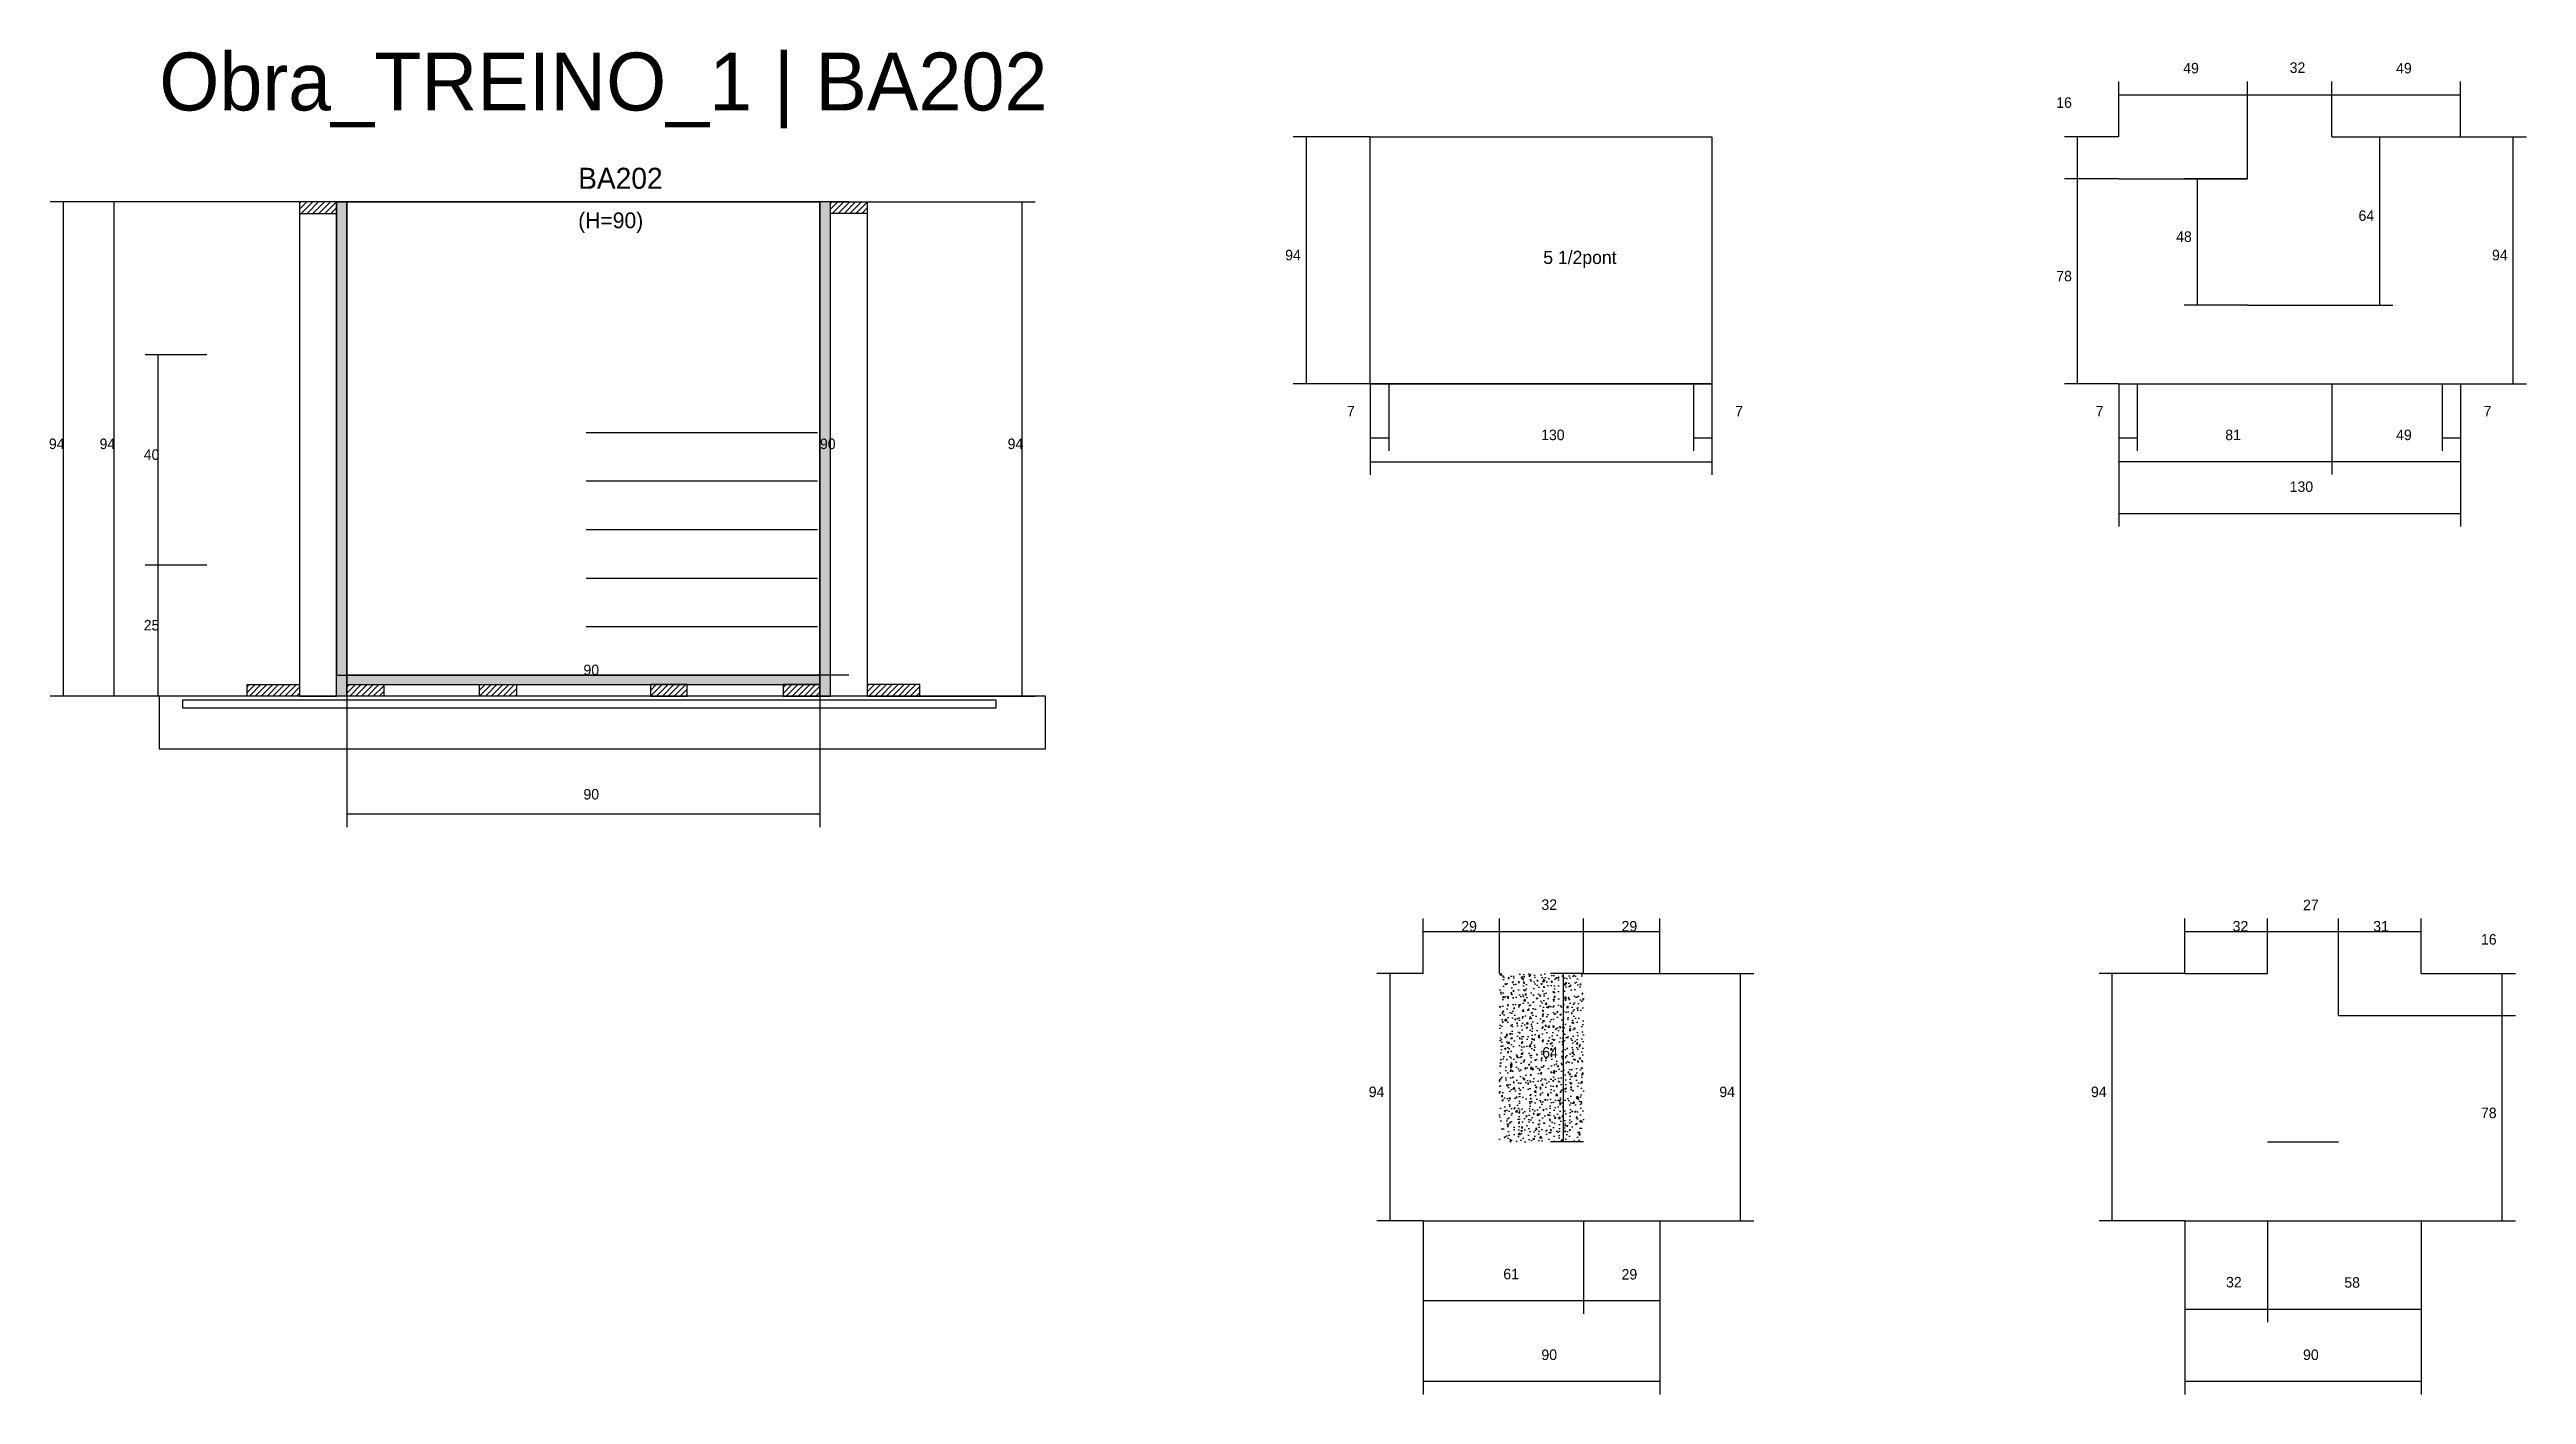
# Model space of a CAD drawing. Header units: metres. Extents: x -41 to 34800, y -36000 to 1848.
# Drawn here: x 17438 to 18381, y -9548 to -9037 of the extents above; entities that cross this region are included whole.
import ezdxf

# ---------------------------------------------------------------- set-up
doc = ezdxf.new("R2010")
doc.units = ezdxf.units.M
for name, color, linetype in [('CONCRETO', 251, 'Continuous'), ('COTA', 4, 'Continuous'), ('Cota Seção (2x)', 4, 'Continuous'), ('Hachura', 253, 'Continuous'), ('LABEL_ID', 3, 'Continuous'), ('Madeira', 126, 'Continuous'), ('NOMENCLATURA', 7, 'Continuous'), ('Painéis', 200, 'Continuous'), ('SARR_2.2x7', 40, 'Continuous'), ('SCO-___-LAJ', 4, 'Continuous'), ('Texto Seção', 7, 'Continuous')]:
    doc.layers.add(name, color=color, linetype=linetype)

msp = doc.modelspace()

# ---------------------------------------------------------------- texts
at = {"layer": 'COTA'}
for s, p in [('49', (18250.1, -9045.9)), ('32', (18290.6, -9045.7)), ('49', (18331.1, -9045.9)), ('16', (18201.8, -9059)), ('64', (18316.8, -9102)), ('94', (17908.4, -9117)), ('48', (18247.4, -9110)), ('94', (18367.6, -9117)), ('78', (18201.8, -9125)), ('7', (17931.9, -9176.4)), ('7', (18079.6, -9176.4)), ('7', (18216.8, -9176.4)), ('7', (18364.4, -9176.4)), ('94', (17438, -9188.8)), ('94', (17457.3, -9188.8)), ('40', (17474.1, -9192.9)), ('94', (17802.8, -9188.8)), ('130', (18005.8, -9185.4)), ('130', (18290.6, -9205.1)), ('25', (17474.1, -9257.8)), ('90', (17641.4, -9322.1)), ('32', (18005.9, -9364.1)), ('27', (18295.7, -9364.2)), ('29', (17975.4, -9372.3)), ('29', (18036.4, -9372.3)), ('32', (18268.9, -9372.3)), ('31', (18322.4, -9372.3)), ('16', (18363.4, -9377.3)), ('64', (18006.2, -9420.3)), ('94', (17940.2, -9435.3)), ('94', (18073.6, -9435.3)), ('94', (18215, -9435.3)), ('78', (18363.4, -9443.3)), ('90', (18005.9, -9535.3)), ('90', (18295.7, -9535.3))]:
    msp.add_text(s, height=4, dxfattribs=at).set_placement(p)
at = {"layer": 'Cota Seção (2x)'}
for s, p in [('90', (17731.4, -9188.8)), ('81', (18266.1, -9185.4)), ('49', (18331.1, -9185.4)), ('90', (17641.4, -9274.8)), ('61', (17991.4, -9504.6)), ('29', (18036.4, -9504.7)), ('32', (18266.4, -9507.7)), ('58', (18311.4, -9507.8))]:
    msp.add_text(s, height=4, dxfattribs=at).set_placement(p)
at = {"layer": 'LABEL_ID'}
msp.add_text('Obra_TREINO_1 | BA202', height=22, dxfattribs=at).set_placement((17480, -9060))
at = {"layer": 'NOMENCLATURA'}
msp.add_text('5 1/2pont', height=5, dxfattribs=at).set_placement((18006.6, -9118.4))
at = {"layer": 'Texto Seção'}
for s, height, p in [('BA202', 8, (17639.4, -9089.8)), ('(H=90)', 6, (17639.4, -9104.8))]:
    msp.add_text(s, height=height, dxfattribs=at).set_placement(p)

# ---------------------------------------------------------------- hatches: boundary and pattern name
at = {"layer": 'COTA'}
h = msp.add_hatch(dxfattribs=at)
h.set_pattern_fill('AR-CONC', scale=0.03)
h.paths.add_polyline_path([(18021.9, -9452.3), (18021.9, -9388.3), (18021.9, -9388.3), (17989.9, -9388.3), (17989.9, -9388.3), (17989.9, -9452.3), (17989.9, -9452.3), (18021.9, -9452.3)])
at = {"layer": 'Hachura'}
h = msp.add_hatch(dxfattribs=at)
h.set_pattern_fill('ANSI31', scale=0.5)
h.paths.add_polyline_path([(17547.4, -9099.2), (17547.4, -9094.8), (17547.4, -9094.8), (17533.4, -9094.8), (17533.4, -9094.8), (17533.4, -9099.2), (17533.4, -9099.2), (17547.4, -9099.2)])
h = msp.add_hatch(color=8, dxfattribs=at)
h.dxf.hatch_style = 1
h.paths.add_polyline_path([(17547.4, -9094.8), (17551.4, -9094.8), (17551.4, -9094.8), (17551.4, -9282.8), (17551.4, -9282.8), (17547.4, -9282.8), (17547.4, -9282.8), (17547.4, -9094.8)])
h = msp.add_hatch(color=8, dxfattribs=at)
h.dxf.hatch_style = 1
h.paths.add_polyline_path([(17735.4, -9094.8), (17731.4, -9094.8), (17731.4, -9094.8), (17731.4, -9282.8), (17731.4, -9282.8), (17735.4, -9282.8), (17735.4, -9282.8), (17735.4, -9094.8)])
h = msp.add_hatch(dxfattribs=at)
h.set_pattern_fill('ANSI31', scale=0.5)
h.paths.add_polyline_path([(17735.4, -9099.2), (17735.4, -9094.8), (17735.4, -9094.8), (17749.4, -9094.8), (17749.4, -9094.8), (17749.4, -9099.2), (17749.4, -9099.2), (17735.4, -9099.2)])
h = msp.add_hatch(dxfattribs=at)
h.set_pattern_fill('ANSI31', scale=0.5)
h.paths.add_polyline_path([(17513.4, -9282.8), (17513.4, -9278.4), (17513.4, -9278.4), (17533.4, -9278.4), (17533.4, -9278.4), (17533.4, -9282.8), (17533.4, -9282.8), (17513.4, -9282.8)])
h = msp.add_hatch(color=8, dxfattribs=at)
h.dxf.hatch_style = 1
h.paths.add_polyline_path([(17731.4, -9278.4), (17731.4, -9274.8), (17731.4, -9274.8), (17551.4, -9274.8), (17551.4, -9274.8), (17551.4, -9278.4), (17551.4, -9278.4), (17731.4, -9278.4)])
h = msp.add_hatch(dxfattribs=at)
h.set_pattern_fill('ANSI31', scale=0.5)
h.paths.add_polyline_path([(17551.4, -9282.8), (17551.4, -9278.4), (17551.4, -9278.4), (17565.4, -9278.4), (17565.4, -9278.4), (17565.4, -9282.8), (17565.4, -9282.8), (17551.4, -9282.8)])
h = msp.add_hatch(dxfattribs=at)
h.set_pattern_fill('ANSI31', scale=0.5)
h.paths.add_polyline_path([(17601.9, -9282.8), (17601.9, -9278.4), (17601.9, -9278.4), (17615.9, -9278.4), (17615.9, -9278.4), (17615.9, -9282.8), (17615.9, -9282.8), (17601.9, -9282.8)])
h = msp.add_hatch(dxfattribs=at)
h.set_pattern_fill('ANSI31', scale=0.5)
h.paths.add_polyline_path([(17680.9, -9282.8), (17680.9, -9278.4), (17680.9, -9278.4), (17666.9, -9278.4), (17666.9, -9278.4), (17666.9, -9282.8), (17666.9, -9282.8), (17680.9, -9282.8)])
h = msp.add_hatch(dxfattribs=at)
h.set_pattern_fill('ANSI31', scale=0.5)
h.paths.add_polyline_path([(17731.4, -9282.8), (17731.4, -9278.4), (17731.4, -9278.4), (17717.4, -9278.4), (17717.4, -9278.4), (17717.4, -9282.8), (17717.4, -9282.8), (17731.4, -9282.8)])
h = msp.add_hatch(dxfattribs=at)
h.set_pattern_fill('ANSI31', scale=0.5)
h.paths.add_polyline_path([(17769.4, -9282.8), (17769.4, -9278.4), (17769.4, -9278.4), (17749.4, -9278.4), (17749.4, -9278.4), (17749.4, -9282.8), (17749.4, -9282.8), (17769.4, -9282.8)])

# ---------------------------------------------------------------- linework, layer by layer
at = {"layer": 'CONCRETO'}
for points in [[(17547.4, -9094.8), (17547.4, -9094.8), (17731.4, -9094.8), (17731.4, -9118.8), (17731.4, -9118.8), (17731.4, -9274.8), (17551.4, -9274.8), (17551.4, -9094.8)], [(17547.4, -9274.8), (17731.4, -9274.8), (17731.4, -9094.8), (17547.4, -9094.8)]]:
    msp.add_lwpolyline(points, close=True, dxfattribs=at)
at = {"layer": 'COTA'}
for p, q in [((18225.6, -9070), (18225.6, -9049)), ((18225.6, -9054), (18274.6, -9054)), ((18274.6, -9086), (18274.6, -9049)), ((18274.6, -9086), (18274.6, -9049)), ((18274.6, -9054), (18306.6, -9054)), ((18306.6, -9070), (18306.6, -9049)), ((18306.6, -9070), (18306.6, -9049)), ((18306.6, -9054), (18355.6, -9054)), ((18355.6, -9070), (18355.6, -9049)), ((17940.8, -9070), (17911.5, -9070)), ((17916.5, -9164), (17916.5, -9070)), ((18225.6, -9070), (18204.9, -9070)), ((18209.9, -9086), (18209.9, -9070)), ((18306.6, -9070), (18329.9, -9070)), ((18324.9, -9134), (18324.9, -9070)), ((18355.6, -9070), (18380.7, -9070)), ((18375.7, -9164), (18375.7, -9070)), ((18225.6, -9086), (18204.9, -9086)), ((18225.6, -9086), (18204.9, -9086)), ((18209.9, -9164), (18209.9, -9086)), ((18274.6, -9086), (18250.5, -9086)), ((18255.5, -9134), (18255.5, -9086)), ((17547.4, -9094.8), (17438.5, -9094.8)), ((17443.5, -9282.8), (17443.5, -9094.8)), ((17547.4, -9094.8), (17457.8, -9094.8)), ((17462.8, -9282.8), (17462.8, -9094.8)), ((17749.4, -9094.8), (17813.3, -9094.8)), ((17808.3, -9282.8), (17808.3, -9094.8)), ((18274.6, -9134), (18250.5, -9134)), ((18306.6, -9134), (18329.9, -9134)), ((17498.1, -9152.9), (17474.6, -9152.9)), ((17479.6, -9232.9), (17479.6, -9152.9)), ((17940.8, -9164), (17911.5, -9164)), ((17940.8, -9164), (17940.8, -9198.6)), ((17940.8, -9164), (17940.8, -9189.5)), ((17947.8, -9164), (17947.8, -9189.5)), ((18063.8, -9164), (18063.8, -9189.5)), ((18070.8, -9164), (18070.8, -9198.6)), ((18070.8, -9164), (18070.8, -9189.5)), ((18225.6, -9164), (18204.9, -9164)), ((18225.6, -9164), (18225.6, -9218.3)), ((18225.6, -9164), (18225.6, -9189.5)), ((18232.6, -9164), (18232.6, -9189.5)), ((18348.6, -9164), (18348.6, -9189.5)), ((18355.6, -9164), (18355.6, -9218.3)), ((18355.6, -9164), (18355.6, -9189.5)), ((18355.6, -9164), (18380.7, -9164)), ((17940.8, -9184.5), (17947.8, -9184.5)), ((18063.8, -9184.5), (18070.8, -9184.5)), ((18225.6, -9184.5), (18232.6, -9184.5)), ((18348.6, -9184.5), (18355.6, -9184.5)), ((17940.8, -9193.6), (18070.8, -9193.6)), ((18225.6, -9213.3), (18355.6, -9213.3)), ((17498.1, -9232.9), (17474.6, -9232.9)), ((17498.1, -9232.9), (17474.6, -9232.9)), ((17479.6, -9282.8), (17479.6, -9232.9)), ((17517.8, -9282.8), (17438.5, -9282.8)), ((17517.8, -9282.8), (17457.8, -9282.8)), ((17498.1, -9282.8), (17474.6, -9282.8)), ((17551.4, -9282.8), (17551.4, -9332.6)), ((17731.4, -9282.8), (17731.4, -9332.6)), ((17765, -9282.8), (17813.3, -9282.8)), ((17551.4, -9327.6), (17731.4, -9327.6)), ((17960.9, -9388.3), (17960.9, -9367.3)), ((17989.9, -9388.3), (17989.9, -9367.3)), ((17989.9, -9388.3), (17989.9, -9367.3)), ((18021.9, -9388.3), (18021.9, -9367.3)), ((18021.9, -9388.3), (18021.9, -9367.3)), ((18050.9, -9388.3), (18050.9, -9367.3)), ((18250.7, -9388.3), (18250.7, -9367.3)), ((18282.2, -9388.3), (18282.2, -9367.3)), ((18282.2, -9388.3), (18282.2, -9367.3)), ((18309.2, -9404.3), (18309.2, -9367.3)), ((18309.2, -9404.3), (18309.2, -9367.3)), ((18340.6, -9388.3), (18340.6, -9367.3)), ((17960.9, -9372.3), (17989.9, -9372.3)), ((17989.9, -9372.3), (18021.9, -9372.3)), ((18021.9, -9372.3), (18050.9, -9372.3)), ((18250.7, -9372.3), (18282.2, -9372.3)), ((18282.2, -9372.3), (18309.2, -9372.3)), ((18309.2, -9372.3), (18340.6, -9372.3)), ((17960.9, -9388.3), (17943.3, -9388.3)), ((17948.3, -9482.3), (17948.3, -9388.3)), ((18021.9, -9388.3), (18009.3, -9388.3)), ((18014.3, -9452.3), (18014.3, -9388.3)), ((18050.9, -9388.3), (18086.7, -9388.3)), ((18081.7, -9482.3), (18081.7, -9388.3)), ((18250.7, -9388.3), (18218.1, -9388.3)), ((18223.1, -9482.3), (18223.1, -9388.3)), ((18340.6, -9388.3), (18376.5, -9388.3)), ((18371.5, -9404.3), (18371.5, -9388.3)), ((18340.6, -9404.3), (18376.5, -9404.3)), ((18340.6, -9404.3), (18376.5, -9404.3)), ((18371.5, -9482.3), (18371.5, -9404.3)), ((18021.9, -9452.3), (18009.3, -9452.3)), ((17960.9, -9482.3), (17943.3, -9482.3)), ((17960.9, -9482.3), (17960.9, -9548.4)), ((18050.9, -9482.3), (18050.9, -9548.4)), ((18050.9, -9482.3), (18086.7, -9482.3)), ((18250.7, -9482.3), (18218.1, -9482.3)), ((18250.7, -9482.3), (18250.7, -9548.4)), ((18340.6, -9482.3), (18340.6, -9548.4)), ((18340.6, -9482.3), (18376.5, -9482.3)), ((17960.9, -9543.4), (18050.9, -9543.4)), ((18250.7, -9543.4), (18340.6, -9543.4))]:
    msp.add_line(p, q, dxfattribs=at)
at = {"layer": 'Cota Seção (2x)'}
for p, q in [((17742.4, -9094.8), (17726.4, -9094.8)), ((17731.4, -9274.8), (17731.4, -9094.8)), ((18225.6, -9164), (18225.6, -9198.5)), ((18306.6, -9164), (18306.6, -9198.5)), ((18306.6, -9164), (18306.6, -9198.5)), ((18355.6, -9164), (18355.6, -9198.5)), ((18225.6, -9193.5), (18306.6, -9193.5)), ((18306.6, -9193.5), (18355.6, -9193.5)), ((17551.4, -9282.8), (17551.4, -9269.8)), ((17731.4, -9282.8), (17731.4, -9269.8)), ((17551.4, -9274.8), (17731.4, -9274.8)), ((17742.4, -9274.8), (17726.4, -9274.8)), ((17960.9, -9482.3), (17960.9, -9517.7)), ((18021.9, -9482.3), (18021.9, -9517.7)), ((18021.9, -9482.3), (18021.9, -9517.7)), ((18050.9, -9482.3), (18050.9, -9517.7)), ((18250.7, -9482.3), (18250.7, -9520.9)), ((18282.2, -9482.3), (18282.2, -9520.9)), ((18282.2, -9482.3), (18282.2, -9520.9)), ((18340.6, -9482.3), (18340.6, -9520.9)), ((17960.9, -9512.7), (18021.9, -9512.7)), ((18021.9, -9512.7), (18050.9, -9512.7)), ((18250.7, -9515.9), (18282.2, -9515.9)), ((18282.2, -9515.9), (18340.6, -9515.9))]:
    msp.add_line(p, q, dxfattribs=at)
at = {"layer": 'Madeira'}
for points in [[(17547.4, -9099.2), (17547.4, -9094.8), (17533.4, -9094.8), (17533.4, -9099.2)], [(17547.4, -9094.8), (17533.4, -9094.8), (17533.4, -9282.8), (17547.4, -9282.8)], [(17735.4, -9099.2), (17735.4, -9094.8), (17749.4, -9094.8), (17749.4, -9099.2)], [(17735.4, -9094.8), (17749.4, -9094.8), (17749.4, -9282.8), (17735.4, -9282.8)], [(17480, -9302.8), (17817.2, -9302.8), (17817.2, -9282.8), (17480, -9282.8)], [(17513.4, -9282.8), (17513.4, -9278.4), (17533.4, -9278.4), (17533.4, -9282.8)], [(17551.4, -9282.8), (17551.4, -9278.4), (17565.4, -9278.4), (17565.4, -9282.8)], [(17601.9, -9282.8), (17601.9, -9278.4), (17615.9, -9278.4), (17615.9, -9282.8)], [(17680.9, -9282.8), (17680.9, -9278.4), (17666.9, -9278.4), (17666.9, -9282.8)], [(17731.4, -9282.8), (17731.4, -9278.4), (17717.4, -9278.4), (17717.4, -9282.8)], [(17769.4, -9282.8), (17769.4, -9278.4), (17749.4, -9278.4), (17749.4, -9282.8)]]:
    msp.add_lwpolyline(points, close=True, dxfattribs=at)
at = {"layer": 'Painéis'}
for p, q in [((17940.8, -9070), (18070.8, -9070)), ((18306.6, -9070), (18355.6, -9070)), ((18225.6, -9086), (18274.6, -9086)), ((17551.4, -9282.8), (17551.4, -9094.8)), ((17731.4, -9282.8), (17731.4, -9094.8)), ((18274.6, -9134), (18306.6, -9134)), ((17940.8, -9164), (18070.8, -9164)), ((18225.6, -9164), (18355.6, -9164)), ((17551.4, -9274.8), (17731.4, -9274.8)), ((17551.4, -9278.4), (17551.4, -9274.8)), ((17731.4, -9278.4), (17731.4, -9274.8)), ((18021.9, -9388.3), (18050.9, -9388.3)), ((18250.7, -9388.3), (18282.2, -9388.3)), ((18309.2, -9404.3), (18340.6, -9404.3)), ((18282.2, -9452.3), (18309.2, -9452.3)), ((17960.9, -9482.3), (18050.9, -9482.3)), ((18250.7, -9482.3), (18340.6, -9482.3))]:
    msp.add_line(p, q, dxfattribs=at)
for points in [[(17940.8, -9070), (18070.8, -9070), (18070.8, -9164), (17940.8, -9164)], [(17547.4, -9094.8), (17551.4, -9094.8), (17551.4, -9282.8), (17547.4, -9282.8)], [(17551.4, -9094.8), (17551.4, -9094.8), (17547.4, -9094.8), (17547.4, -9094.8)], [(17735.4, -9094.8), (17731.4, -9094.8), (17731.4, -9282.8), (17735.4, -9282.8)], [(17731.4, -9278.4), (17731.4, -9274.8), (17551.4, -9274.8), (17551.4, -9278.4)]]:
    msp.add_lwpolyline(points, close=True, dxfattribs=at)
at = {"layer": 'SARR_2.2x7'}
for p, q in [((17642.4, -9182.47), (17730.4, -9182.47)), ((17642.4, -9200.93), (17730.4, -9200.93)), ((17642.4, -9219.4), (17730.4, -9219.4)), ((17642.4, -9237.87), (17730.4, -9237.87)), ((17642.4, -9256.33), (17730.4, -9256.33))]:
    msp.add_line(p, q, dxfattribs=at)
at = {"layer": 'SCO-___-LAJ'}
msp.add_lwpolyline([(17489, -9284.2), (17798.3, -9284.2), (17798.3, -9287.4), (17489, -9287.4)], close=True, dxfattribs=at)

msp.set_redraw_order([(e.dxf.handle, doc.entitydb.next_handle()) for e in msp.query("TEXT MTEXT ATTDEF DIMENSION ARC_DIMENSION")])  # texts and dimensions are drawn at this point

doc.saveas('drawing.dxf')
